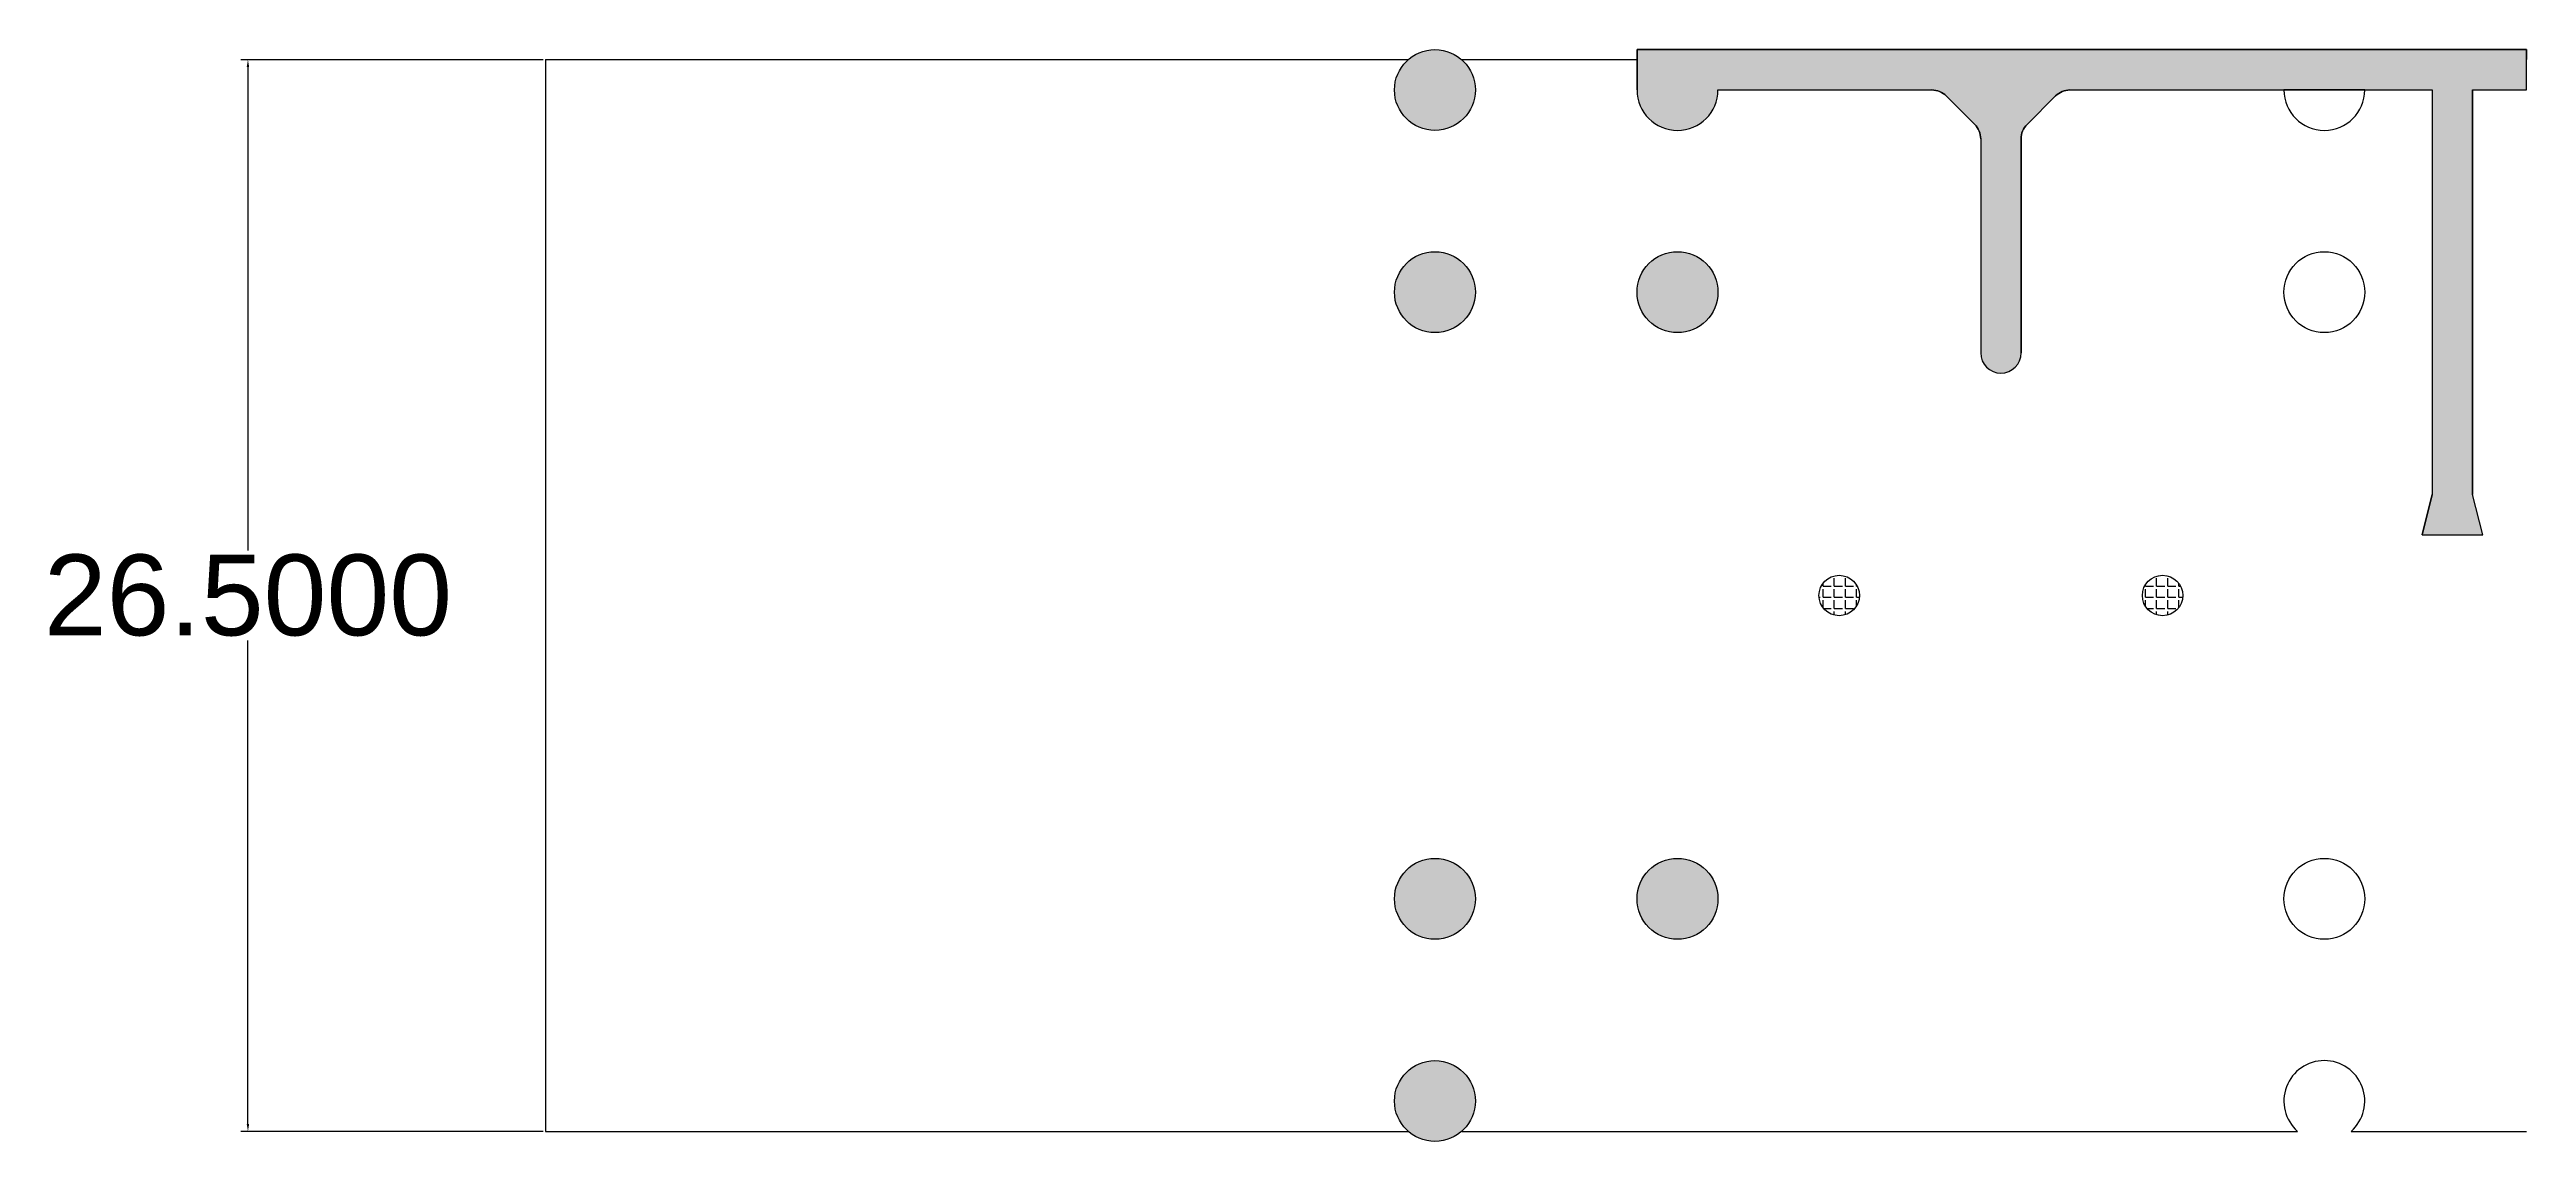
# Model space of a CAD drawing. Header units: inches. Extents: x 0 to 270, y 106 to 215.
# Drawn here: x 0.4 to 61.7, y 179.3 to 206.3 of the extents above; entities that cross this region are included whole.
import ezdxf

# ---------------------------------------------------------------- set-up
doc = ezdxf.new("R2010")
doc.units = ezdxf.units.IN
doc.header["$MEASUREMENT"] = 0
doc.styles.get("Standard").update_dxf_attribs({"font": 'arial.ttf'})
doc.dimstyles.get("Standard").update_dxf_attribs({"dimtxt": 0.18, "dimasz": 0.18, "dimexe": 0.18, "dimexo": 0.0625, "dimgap": 0.09, "dimtad": 0, "dimtih": 1, "dimtoh": 1, "dimdec": 4, "dimzin": 0, "dimdsep": 46, "dimtxsty": 'Standard', "dimcen": 0.09, "dimadec": 0, "dimazin": 0, "dimtfac": 1, "dimtdec": 4, "dimtofl": 0, "dimtmove": 0, "dimatfit": 3, "dimfxl": 1, "dimtolj": 1, "dimtzin": 0, "dimarcsym": 0})
pattern_1 = [(0, (0, 0), (0, 0.275), [0.2, -0.075]), (90, (0, 0), (-0.275, 2e-17), [0.2, -0.075])]

msp = doc.modelspace()

# ---------------------------------------------------------------- blocks, each defined once
blk = doc.blocks.new('*D54')
at = {"color": 0, "lineweight": -2, "transparency": 16777216}
for p, q in [((12.61, 206.068), (5.132, 206.068)), ((5.312, 205.888), (5.312, 193.93)), ((5.312, 179.748), (5.312, 191.707)), ((12.61, 179.568), (5.132, 179.568))]:
    blk.add_line(p, q, dxfattribs=at)
at = {"color": 0, "transparency": 16777216}
for points in [[(5.282, 205.888), (5.342, 205.888), (5.312, 206.068)], [(5.282, 179.748), (5.342, 179.748), (5.312, 179.568)]]:
    blk.add_solid(points, dxfattribs=at)
at = {"layer": 'Defpoints', "color": 0, "transparency": 16777216}
for p in [(12.673, 206.068), (5.312, 179.568), (12.673, 179.568)]:
    blk.add_point(p, dxfattribs=at)
at = {"color": 0, "transparency": 16777216, "insert": (5.312, 192.818), "char_height": 0.18, "attachment_point": 5}
blk.add_mtext('\\A1;{\\H11.11111x;26.5000}', dxfattribs=at)

# ---------------------------------------------------------------- dimensions: what is measured, and where the dimension line sits
dim = msp.add_linear_dim(base=(5.31243, 179.56842), p1=(12.67258, 206.06842), p2=(12.67258, 179.56842), angle=90, text='{\\H11.11111x;<>}', dimstyle='Standard')
dim.commit()
dim.dimension.update_dxf_attribs({"geometry": '*D54', "text_midpoint": (5.31243, 192.81842)})

# ---------------------------------------------------------------- hatches: boundary and pattern name
h = msp.add_hatch()
h.set_pattern_fill('ANGLE', color=256)
h.set_pattern_definition(pattern_1)
h.paths.add_polyline_path([(57.67258, 206.31842), (61.67258, 206.31842), (61.67258, 206.06842), (61.67258, 205.31842), (60.34186, 205.31842), (60.34186, 195.31842), (60.59186, 194.31842), (59.09186, 194.31842), (59.34186, 195.31842), (59.34186, 205.31842), (57.67258, 205.31842), (55.67258, 205.31842), (50.37968, 205.31842, 0.19891237), (50.02613, 205.17198), (49.31902, 204.46487, 0.19891237), (49.17258, 204.11132), (49.17258, 198.81842, -0.41421356), (48.67258, 198.31842, -0.41421356), (48.17258, 198.81842), (48.17258, 204.11132, 0.19891237), (48.02613, 204.46487), (47.31902, 205.17198, 0.19891237), (46.96547, 205.31842), (41.67258, 205.31842, -1), (39.67258, 205.31842), (39.67258, 206.06842), (39.67258, 206.31842)])
h.paths.add_polyline_path([(39.67258, 200.31842, -1), (41.67258, 200.31842, -1)], flags=17)
h.paths.add_polyline_path([(33.67258, 200.31842, -1), (35.67258, 200.31842, -1)])
h.paths.add_polyline_path([(35.67258, 205.31842, -1), (33.67258, 205.31842, -1)])
h.paths.add_polyline_path([(35.67258, 185.31842, -1), (33.67258, 185.31842, -1)])
h.paths.add_polyline_path([(39.67258, 185.31842, -1), (41.67258, 185.31842, -1)])
h.paths.add_polyline_path([(35.67258, 180.31842, -1), (33.67258, 180.31842, -1)])
h = msp.add_hatch()
h.set_pattern_fill('ANGLE', color=256)
h.set_pattern_definition(pattern_1)
h.paths.add_polyline_path([(45.17258, 192.81842, 1), (44.17258, 192.81842, 1)])
h.paths.add_polyline_path([(53.17258, 192.81842, 1), (52.17258, 192.81842, 1)])

# ---------------------------------------------------------------- linework, layer by layer
for p, q in [((12.67258, 206.06842), (34.01114, 206.06842)), ((12.67258, 206.06842), (12.67258, 179.56842)), ((12.67258, 206.06842), (34.01114, 206.06842)), ((35.33401, 206.06842), (39.67258, 206.06842)), ((39.67258, 206.06842), (39.67258, 206.31842)), ((39.67258, 206.31842), (57.67258, 206.31842)), ((39.67258, 205.31842), (39.67258, 206.06842)), ((57.67258, 206.31842), (61.67258, 206.31842)), ((61.67258, 206.31842), (61.67258, 206.06842)), ((61.67258, 205.31842), (61.67258, 206.06842)), ((41.67258, 205.31842), (46.96547, 205.31842)), ((50.37968, 205.31842), (55.67258, 205.31842)), ((57.67258, 205.31842), (55.67258, 205.31842)), ((57.67258, 205.31842), (59.34186, 205.31842)), ((59.34186, 205.31842), (59.34186, 195.31842)), ((60.34186, 205.31842), (60.34186, 195.31842)), ((60.34186, 205.31842), (61.67258, 205.31842)), ((47.31902, 205.17198), (48.02613, 204.46487)), ((50.02613, 205.17198), (49.31902, 204.46487)), ((48.17258, 204.11132), (48.17258, 198.81842)), ((49.17258, 204.11132), (49.17258, 198.81842)), ((48.67258, 198.31842), (48.67258, 198.31842)), ((59.09186, 194.31842), (59.34186, 195.31842)), ((60.59186, 194.31842), (60.34186, 195.31842)), ((59.09186, 194.31842), (60.59186, 194.31842)), ((12.67258, 179.56842), (34.01114, 179.56842)), ((35.33401, 179.56842), (56.01114, 179.56842)), ((57.33401, 179.56842), (61.67258, 179.56842))]:
    msp.add_line(p, q)
msp.add_lwpolyline([(61.67258, 206.06842), (61.67258, 206.31842), (57.67258, 206.31842), (39.67258, 206.31842), (39.67258, 206.06842), (39.67258, 205.31842, 1), (41.67258, 205.31842), (46.96547, 205.31842, -0.19891237), (47.31902, 205.17198), (48.02613, 204.46487, -0.19891237), (48.17258, 204.11132), (48.17258, 198.81842, 0.41421356), (48.67258, 198.31842, 0.41421356), (49.17258, 198.81842), (49.17258, 204.11132, -0.19891237), (49.31902, 204.46487), (50.02613, 205.17198, -0.19891237), (50.37968, 205.31842), (55.67258, 205.31842), (57.67258, 205.31842), (59.34186, 205.31842), (59.34186, 195.31842), (59.09186, 194.31842), (60.59186, 194.31842), (60.34186, 195.31842), (60.34186, 205.31842), (61.67258, 205.31842)], format="xyb", close=True)
for centre, radius in [((34.67258, 205.31842), 1), ((34.67258, 200.31842), 1), ((40.67258, 200.31842), 1), ((56.67258, 200.31842), 1), ((44.67258, 192.81842), 0.5), ((52.67258, 192.81842), 0.5), ((34.67258, 185.31842), 1), ((40.67258, 185.31842), 1), ((56.67258, 185.31842), 1), ((34.67258, 180.31842), 1)]:
    msp.add_circle(centre, radius)
for centre, radius, start, end in [((40.67258, 205.31842), 1, 180, 0), ((46.96547, 204.81842), 0.5, 45, 90), ((50.37968, 204.81842), 0.5, 90, 135), ((56.67258, 205.31842), 1, 180, 0), ((47.67258, 204.11132), 0.5, 0, 45), ((49.67258, 204.11132), 0.5, 135, 180), ((48.67258, 198.81842), 0.5, 180, 270), ((48.67258, 198.81842), 0.5, 270, 0), ((56.67258, 180.31842), 1, 311.4096221, 228.5903779)]:
    msp.add_arc(centre, radius, start, end)

msp.set_redraw_order([(e.dxf.handle, doc.entitydb.next_handle()) for e in msp.query("TEXT MTEXT ATTDEF DIMENSION ARC_DIMENSION")])  # texts and dimensions are drawn at this point

doc.saveas('drawing.dxf')
